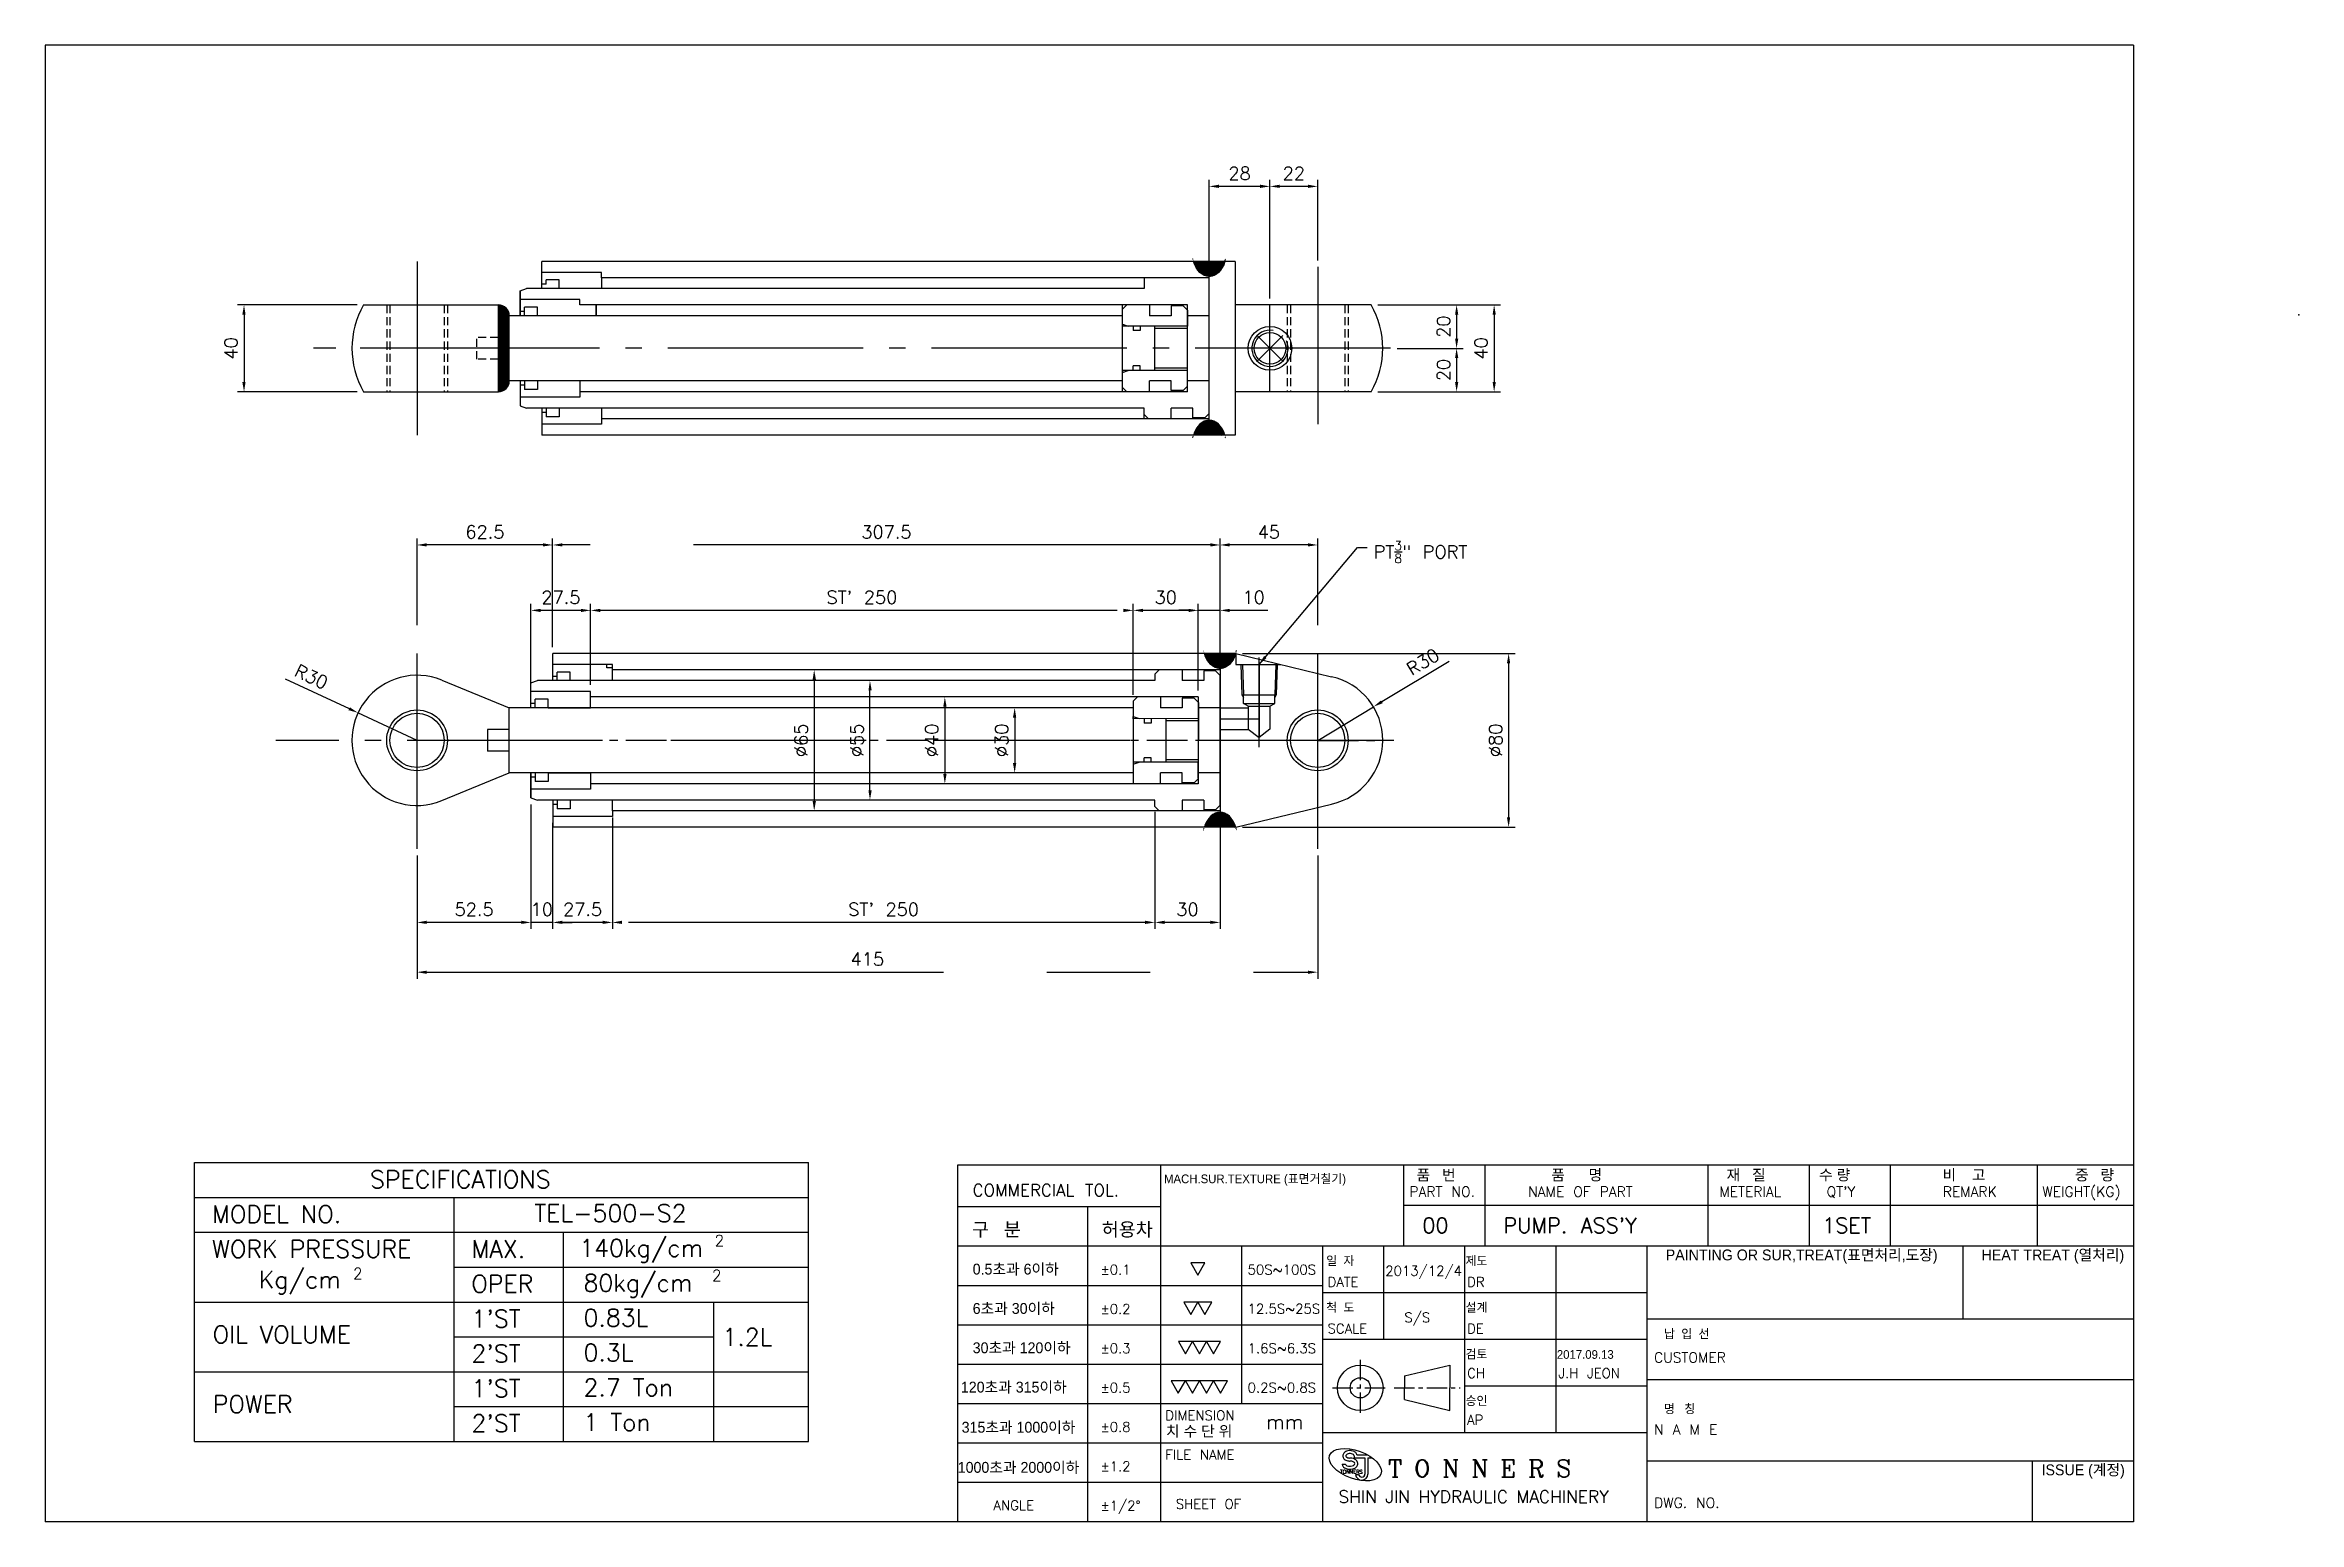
# Model space of a CAD drawing. Extents: x 2001 to 8872, y 8514 to 11880.
# Drawn here: x 5768 to 6806, y 8528 to 9208 of the extents above; entities that cross this region are included whole.
import ezdxf

# ---------------------------------------------------------------- set-up
doc = ezdxf.new("R2010")
doc.units = 0
doc.header["$LTSCALE"] = 15
doc.header["$MEASUREMENT"] = 0
for name, pattern in [('1CENTER', [8.1, 6, -0.8, 0.5, -0.8]), ('CENTER', [2, 1.25, -0.25, 0.25, -0.25]), ('HIDDEN', [0.375, 0.25, -0.125]), ('PHANTOM2', [31.75, 15.875, -3.175, 3.175, -3.175, 3.175, -3.175])]:
    doc.linetypes.add(name, pattern=pattern)
for name, color, linetype in [('1', 1, 'CENTER'), ('3', 3, 'Continuous'), ('4', 4, 'Continuous'), ('DG', 4, 'Continuous')]:
    doc.layers.add(name, color=color, linetype=linetype)
doc.styles.add('HSG', font='romans.shx', dxfattribs={"bigfont": 'whgtxt.shx'})
doc.styles.add('ROMANC', font='romanc', dxfattribs={"height": 2})
doc.styles.add('ROMANS', font='txt.shx', dxfattribs={"bigfont": 'whgtxt.shx'})
doc.styles.get("Standard").update_dxf_attribs({"font": 'txt.shx'})
doc.dimstyles.new('ISO-25', dxfattribs={"dimtxt": 2.5, "dimasz": 2.5, "dimexe": 1.25, "dimexo": 0.625, "dimtad": 1, "dimtoh": 1, "dimdsep": 46, "dimtxsty": 'Standard', "dimcen": 2.5, "dimclrt": 6, "dimadec": 0, "dimazin": 0, "dimtfac": 1, "dimtmove": 0, "dimatfit": 3, "dimfxl": 1, "dimarcsym": 0})

msp = doc.modelspace()

# ---------------------------------------------------------------- texts
at = {"style": 'HSG'}
for s, height, p in [('SPECIFICATIONS', 8.0270695, (5917.52553, 8681.85455)), ('MODEL NO.', 8.02707, (5844.74146, 8665.80041)), ('TEL-500-S2', 8.02707, (5993.24164, 8666.23768)), ('WORK PRESSURE', 8.0270695, (5844.74146, 8649.74627)), ('MAX.', 8.02707, (5964.26178, 8649.74627)), (' 140kg/cm', 8.02707, (6008.41983, 8650.18355)), ('2', 5.13732, (6076.30393, 8655.02842)), ('Kg/cm', 8.02707, (5866.25037, 8635.63624)), ('2', 5.13732, (5909.69418, 8639.87223)), ('OPER', 8.02707, (5964.26178, 8633.69213)), ('80kg/cm', 8.02707, (6015.87805, 8634.12941)), ('2', 5.13732, (6075.07872, 8638.97428)), ("1'ST", 8.02707, (5964.26178, 8617.63799)), ('0.83L', 8.02707, (6015.87805, 8618.07527)), ('OIL VOLUME ', 8.0270695, (5845.0798, 8610.37434)), ("2'ST", 8.02707, (5964.26178, 8601.58385)), ('0.3L', 8.02707, (6015.87805, 8602.02113)), ('1.2L', 8.02707, (6079.89355, 8609.19076)), ("1'ST", 8.02707, (5964.26178, 8585.52971)), ('2.7 Ton', 8.02707, (6015.87805, 8585.96699)), ('POWER', 8.02707, (5845.0798, 8578.26606)), ("2'ST", 8.02707, (5964.26178, 8569.47557)), ('1 Ton', 8.02707, (6015.87805, 8569.91285))]:
    msp.add_text(s, height=height, dxfattribs=at).set_placement(p)
for s, height, p in [('COMMERCIAL TOL.', 5.6049611, (6195.20513, 8678.02521)), ('PART NO.', 4.670801, (6396.49063, 8677.81912)), ('NAME OF PART', 4.6708009, (6451.20087, 8677.81912)), ('METERIAL', 4.670801, (6539.31164, 8677.81912)), ("QT'Y", 4.670801, (6588.71663, 8677.81912)), ('REMARK', 4.670801, (6642.27103, 8677.81912)), ('WEIGHT(KG)', 4.670801, (6688.1015, 8677.81912)), ('00', 7.006201, (6402.45002, 8661.11204)), ("PUMP. ASS'Y", 7.0062013, (6439.81643, 8661.11204)), ('1SET', 7.006201, (6586.70278, 8661.11204)), ('%%P0.1', 4.483969, (6254.13485, 8642.00501)), ('50S~100S', 4.483969, (6321.9318, 8642.00501)), ('DATE', 4.483969, (6358.72713, 8636.34271)), ('2013/12/4', 4.483969, (6385.35185, 8641.46568)), ('DR', 4.483969, (6423.05225, 8636.34271)), ('%%P0.2', 4.483969, (6254.13485, 8623.8823)), ('12.5S~25S', 4.483969, (6321.9318, 8623.97572)), ('S/S', 4.483969, (6394.15256, 8619.98)), ('%%P0.3', 4.483969, (6254.13485, 8605.75959)), ('1.6S~6.3S', 4.483969, (6321.9318, 8605.75959)), ('SCALE', 4.483969, (6358.72713, 8614.85703)), ('DE', 4.483969, (6423.05225, 8614.85703)), ('CUSTOMER', 4.670801, (6509.20427, 8601.41665)), ('%%P0.5', 4.483969, (6254.13485, 8587.63689)), ('0.2S~0.8S', 4.483969, (6321.9318, 8587.63689)), ('CH', 4.483969, (6423.05225, 8594.3055)), ('J.H JEON', 4.483969, (6465.08946, 8594.3055)), ('DIMENSION', 4.483969, (6283.99431, 8574.84166)), ('%%P0.8', 4.483969, (6254.13485, 8569.51418)), ('mm', 6.725953, (6330.36766, 8570.70448)), ('AP', 4.483969, (6423.05225, 8572.81982)), ('N A M E', 4.670801, (6509.20427, 8568.26623)), ('FILE NAME', 4.483969, (6283.99431, 8556.71895)), ('%%P1.2', 4.483969, (6254.13485, 8551.39147)), ('ANGLE', 4.483969, (6204.82775, 8533.45005)), ('%%P1/2%%D', 4.483969, (6254.13485, 8533.26877)), ('SHEET OF', 4.483969, (6288.8053, 8534.01661)), ('DWG. NO.', 4.670801, (6509.20427, 8534.5019))]:
    msp.add_text(s, height=height).set_placement(p)
at = {"linetype": 'Continuous', "style": 'ROMANC'}
msp.add_text('T O N N E R S', height=8.0039234, dxfattribs=at).set_placement((6386.61091, 8548.65829))
at = {"layer": '3'}
for s, height, style, p in [('TONNERS', 1.702158, 'ROMANS', (6364.56151, 8550.25601)), ('SHIN JIN HYDRAULIC MACHINERY', 5.7311719, 'HSG', (6363.78487, 8536.77131))]:
    msp.add_text(s, height=height, dxfattribs=dict(at, style=style)).set_placement(p)
at = {"layer": '3', "color": 7, "attachment_point": 4}
for s, insert, char_height in [('\\f굴림|b0|i0|c129|p2;MACH.SUR.TEXTURE (표면거칠기)', (6283.403, 8685.4761), 4.0014), ('\\f굴림|b0|i0|c129|p2;품   번', (6399.77192, 8687.63076), 5.00175), ('\\f굴림|b0|i0|c129|p2;품      명', (6461.84156, 8687.63076), 5.00175), ('\\f굴림|b0|i0|c129|p2;재   질', (6542.60688, 8687.63076), 5.00175), ('\\f굴림|b0|i0|c129|p2;수 량', (6585.23666, 8687.63076), 5.00175), ('\\f굴림|b0|i0|c129|p2;비    고', (6642.07637, 8687.63076), 5.00175), ('\\f굴림|b0|i0|c129|p2;중   량', (6703.17906, 8687.63076), 5.00175), ('\\f굴림|b0|i0|c129|p2;구   분', (6194.91832, 8662.42452), 6.2521875), ('\\f굴림|b0|i0|c129|p2;허용차', (6254.70457, 8662.42452), 6.2521875), ('\\f굴림|b0|i0|c129|p2;일  자', (6358.13581, 8648.1097), 4.0014), ('\\f굴림|b0|i0|c129|p2;제도', (6422.36789, 8648.1097), 4.0014), ('\\f굴림|b0|i0|c129|p2;PAINTING OR SUR,TREAT(표면처리,도장)', (6514.58207, 8650.26435), 5.00175), ('\\f굴림|b0|i0|c129|p2;HEAT TREAT (열처리)', (6660.11065, 8650.26435), 5.00175), ('\\f굴림|b0|i0|c129|p2;0.5초과 6이하', (6195.24177, 8644.21512), 5.00175), ('\\f굴림|b0|i0|c129|p2;6초과 30이하', (6195.24177, 8626.09241), 5.00175), ('\\f굴림|b0|i0|c129|p2;척  도', (6358.13581, 8626.62401), 4.0014), ('\\f굴림|b0|i0|c129|p2;설계', (6422.36789, 8626.62401), 4.0014), ('\\f굴림|b0|i0|c129|p2;30초과 120이하', (6195.24177, 8607.9697), 5.00175), ('\\f굴림|b0|i0|c129|p2;납  입  선', (6513.78347, 8614.47993), 4.0014), ('\\f굴림|b0|i0|c129|p2;검토', (6422.36789, 8605.13833), 4.0014), ('{\\fGulim|b0|i0|c129|p2;2017.09.13}', (6464.4051, 8605.13833), 4.0014), ('\\f굴림|b0|i0|c129|p2;120초과 315이하', (6189.80389, 8589.84699), 5.00175), ('\\f굴림|b0|i0|c129|p2;승인', (6422.36789, 8583.65264), 4.0014), ('\\f굴림|b0|i0|c129|p2;명   칭', (6513.78347, 8579.89234), 4.0014), ('\\f굴림|b0|i0|c129|p2;315초과 1000이하', (6190.16641, 8571.36207), 5.00175), ('\\f굴림|b0|i0|c129|p2;치 수 단 위', (6284.30748, 8569.551), 5.00175), ('\\f굴림|b0|i0|c129|p2;1000초과 2000이하', (6188.34848, 8552.87715), 5.00175), ('\\f굴림|b0|i0|c129|p2;ISSUE (계정)', (6687.74298, 8551.24337), 5.00175)]:
    msp.add_mtext(s, dxfattribs=dict(at, insert=insert, char_height=char_height))
at = {"layer": '4', "color": 7, "linetype": 'PHANTOM2', "insert": (6380.00998, 8979.93545), "char_height": 6, "attachment_point": 1}
msp.add_mtext('\\A1;PT{\\H0.7x;\\S3/8;}" PORT', dxfattribs=at)

# ---------------------------------------------------------------- blocks, each defined once
blk = doc.blocks.new('sdsddssdsd')
for p, q in [((2102.6, 2273.3), (2104.6, 2275.3)), ((2104.6, 2275.3), (2110.1, 2275.3)), ((2110.1, 2275.3), (2110.1, 2270.8)), ((2120.1, 2275.8), (2130.6, 2275.8)), ((2120.1, 2275.8), (2120.1, 2270.8)), ((2130.6, 2275.8), (2132.6, 2273.8)), ((2102.6, 2273.3), (2102.6, 2243.3)), ((2110.1, 2270.8), (2120.1, 2270.8)), ((2132.6, 2273.8), (2132.6, 2270.8)), ((2132.6, 2270.8), (2417.1, 2270.8)), ((2392.6, 2265.8), (2420.1, 2265.8)), ((2392.6, 2258.3), (2392.6, 2265.8)), ((2410.1, 2270.8), (2417.1, 2270.8)), ((2420.1, 2269.8), (2417.1, 2270.8)), ((2420.1, 2258.3), (2420.1, 2269.8)), ((2420.1, 2258.3), (2420.1, 2269.8)), ((2102.6, 2258.3), (2112.6, 2258.3)), ((2112.6, 2263.3), (2112.6, 2223.3)), ((2112.6, 2263.3), (2392.6, 2263.3)), ((2412.1, 2258.3), (2392.6, 2258.3)), ((2412.1, 2262.3), (2418.1, 2262.3)), ((2412.1, 2258.3), (2412.1, 2262.3)), ((2418.1, 2258.3), (2418.1, 2262.3)), ((2418.1, 2260.3), (2420.1, 2260.3)), ((2102.6, 2243.3), (2102.6, 2213.3)), ((2112.6, 2225.8), (2112.6, 2233.3)), ((2102.6, 2228.3), (2112.6, 2228.3)), ((2112.6, 2223.3), (2392.6, 2223.3)), ((2412.1, 2228.3), (2392.6, 2228.3)), ((2392.6, 2228.3), (2392.6, 2220.8)), ((2392.6, 2223.3), (2392.6, 2220.8)), ((2412.1, 2228.3), (2412.1, 2224.3)), ((2412.1, 2224.3), (2418.1, 2224.3)), ((2418.1, 2228.3), (2418.1, 2224.3)), ((2418.1, 2226.3), (2420.1, 2226.3)), ((2420.1, 2216.8), (2420.1, 2228.3)), ((2420.1, 2228.3), (2420.1, 2216.8)), ((2102.6, 2213.3), (2104.6, 2211.3)), ((2110.1, 2215.8), (2110.1, 2211.3)), ((2110.1, 2215.8), (2120.1, 2215.8)), ((2120.1, 2215.8), (2120.1, 2210.8)), ((2130.6, 2210.8), (2132.6, 2212.8)), ((2132.6, 2215.8), (2410.1, 2215.8)), ((2132.6, 2213.3), (2132.6, 2215.8)), ((2132.6, 2212.8), (2132.6, 2215.8)), ((2392.6, 2220.8), (2420.1, 2220.8)), ((2410.1, 2215.8), (2417.1, 2215.8)), ((2420.1, 2216.8), (2417.1, 2215.8)), ((2104.6, 2211.3), (2110.1, 2211.3)), ((2120.1, 2210.8), (2130.6, 2210.8))]:
    blk.add_line(p, q)
blk = doc.blocks.new('*D425')
at = {"layer": '4', "color": 4, "linetype": 'PHANTOM2', "lineweight": -2, "transparency": 16777216}
for p, q in [((5939.2, 8835.1), (5939.2, 8778.3)), ((6354.2, 8835.1), (6354.2, 8778.3)), ((5943.7, 8781.3), (6349.7, 8781.3))]:
    blk.add_line(p, q, dxfattribs=at)
at = {"layer": '4', "color": 4, "linetype": 'PHANTOM2', "transparency": 16777216}
for points in [[(5943.7, 8782), (5943.7, 8780.5), (5939.2, 8781.3)], [(6349.7, 8782), (6349.7, 8780.5), (6354.2, 8781.3)]]:
    blk.add_solid(points, dxfattribs=at)
at = {"layer": 'Defpoints', "color": 0, "linetype": 'PHANTOM2', "transparency": 16777216}
for p in [(5939.2, 8838.1), (6354.2, 8838.1), (6354.2, 8781.3)]:
    blk.add_point(p, dxfattribs=at)
at = {"layer": '4', "color": 7, "linetype": 'PHANTOM2', "transparency": 16777216, "insert": (6146.7, 8787.3), "char_height": 6, "attachment_point": 5}
blk.add_mtext('415', dxfattribs=at)
blk = doc.blocks.new('*D426')
at = {"layer": '4', "color": 4, "linetype": 'PHANTOM2', "lineweight": -2, "transparency": 16777216}
for p, q in [((5878.5, 8916.4), (5907.9, 8902.7)), ((5939.2, 8888.1), (5912, 8900.8))]:
    blk.add_line(p, q, dxfattribs=at)
at = {"layer": '4', "color": 4, "linetype": 'PHANTOM2', "transparency": 16777216}
blk.add_solid([(5908.3, 8903.3), (5907.6, 8902), (5912, 8900.8)], dxfattribs=at)
at = {"layer": 'Defpoints', "color": 0, "linetype": 'PHANTOM2', "transparency": 16777216}
for p in [(5912, 8900.8), (5939.2, 8888.1)]:
    blk.add_point(p, dxfattribs=at)
at = {"layer": '4', "color": 7, "linetype": 'PHANTOM2', "transparency": 16777216, "insert": (5890.5, 8917.4), "char_height": 6, "attachment_point": 5, "rotation": 335.0033}
blk.add_mtext('R30', dxfattribs=at)
blk = doc.blocks.new('*D427')
at = {"layer": '4', "color": 4, "linetype": 'PHANTOM2', "lineweight": -2, "transparency": 16777216}
for p, q in [((6414.8, 8924.5), (6383.8, 8905.9)), ((6354.2, 8888.1), (6379.9, 8903.6))]:
    blk.add_line(p, q, dxfattribs=at)
at = {"layer": '4', "color": 4, "linetype": 'PHANTOM2', "transparency": 16777216}
blk.add_solid([(6383.4, 8906.5), (6384.2, 8905.2), (6379.9, 8903.6)], dxfattribs=at)
at = {"layer": 'Defpoints', "color": 0, "linetype": 'PHANTOM2', "transparency": 16777216}
for p in [(6379.9, 8903.6), (6354.2, 8888.1)]:
    blk.add_point(p, dxfattribs=at)
at = {"layer": '4', "color": 7, "linetype": 'PHANTOM2', "transparency": 16777216, "insert": (6402.7, 8924.3), "char_height": 6, "attachment_point": 5, "rotation": 31.0612}
blk.add_mtext('R30', dxfattribs=at)
blk = doc.blocks.new('*D428')
at = {"layer": '4', "color": 4, "linetype": 'PHANTOM2', "lineweight": -2, "transparency": 16777216}
for p, q in [((6381.9, 9088.7), (6438.5, 9088.7)), ((6435.5, 9084.2), (6435.5, 9053.2)), ((6381.9, 9048.7), (6438.5, 9048.7))]:
    blk.add_line(p, q, dxfattribs=at)
at = {"layer": '4', "color": 4, "linetype": 'PHANTOM2', "transparency": 16777216}
for points in [[(6434.8, 9084.2), (6436.3, 9084.2), (6435.5, 9088.7)], [(6434.8, 9053.2), (6436.3, 9053.2), (6435.5, 9048.7)]]:
    blk.add_solid(points, dxfattribs=at)
at = {"layer": 'Defpoints', "color": 0, "linetype": 'PHANTOM2', "transparency": 16777216}
for p in [(6378.9, 9088.7), (6378.9, 9048.7), (6435.5, 9048.7)]:
    blk.add_point(p, dxfattribs=at)
at = {"layer": '4', "color": 7, "linetype": 'PHANTOM2', "transparency": 16777216, "insert": (6429.5, 9068.7), "char_height": 6, "attachment_point": 5, "rotation": 90}
blk.add_mtext('40', dxfattribs=at)
blk = doc.blocks.new('*D429')
at = {"layer": '4', "color": 4, "linetype": 'PHANTOM2', "lineweight": -2, "transparency": 16777216}
for p, q in [((5911.6, 9088.7), (5856.5, 9088.7)), ((5859.5, 9084.2), (5859.5, 9053.2)), ((5911.6, 9048.7), (5856.5, 9048.7))]:
    blk.add_line(p, q, dxfattribs=at)
at = {"layer": '4', "color": 4, "linetype": 'PHANTOM2', "transparency": 16777216}
for points in [[(5858.7, 9084.2), (5860.2, 9084.2), (5859.5, 9088.7)], [(5858.7, 9053.2), (5860.2, 9053.2), (5859.5, 9048.7)]]:
    blk.add_solid(points, dxfattribs=at)
at = {"layer": 'Defpoints', "color": 0, "linetype": 'PHANTOM2', "transparency": 16777216}
for p in [(5914.6, 9088.7), (5859.5, 9048.7), (5914.6, 9048.7)]:
    blk.add_point(p, dxfattribs=at)
at = {"layer": '4', "color": 7, "linetype": 'PHANTOM2', "transparency": 16777216, "insert": (5853.5, 9068.7), "char_height": 6, "attachment_point": 5, "rotation": 90}
blk.add_mtext('40', dxfattribs=at)
blk = doc.blocks.new('*D430')
at = {"layer": '4', "color": 4, "linetype": 'PHANTOM2', "lineweight": -2, "transparency": 16777216}
for p, q in [((6309.2, 8924.2), (6309.2, 8981.1)), ((6349.7, 8978.1), (6313.7, 8978.1)), ((6354.2, 8941.1), (6354.2, 8981.1))]:
    blk.add_line(p, q, dxfattribs=at)
at = {"layer": '4', "color": 4, "linetype": 'PHANTOM2', "transparency": 16777216}
for points in [[(6313.7, 8978.9), (6313.7, 8977.4), (6309.2, 8978.1)], [(6349.7, 8978.9), (6349.7, 8977.4), (6354.2, 8978.1)]]:
    blk.add_solid(points, dxfattribs=at)
at = {"layer": 'Defpoints', "color": 0, "linetype": 'PHANTOM2', "transparency": 16777216}
for p in [(6309.2, 8978.1), (6354.2, 8938.1), (6309.2, 8921.2)]:
    blk.add_point(p, dxfattribs=at)
at = {"layer": '4', "color": 7, "linetype": 'PHANTOM2', "transparency": 16777216, "insert": (6331.7, 8984.1), "char_height": 6, "attachment_point": 5}
blk.add_mtext('45', dxfattribs=at)
blk = doc.blocks.new('*D431')
at = {"layer": '4', "color": 4, "linetype": 'PHANTOM2', "lineweight": -2, "transparency": 16777216}
for p, q in [((6001.7, 8931.1), (6001.7, 8981.1)), ((6304.7, 8978.1), (6006.2, 8978.1)), ((6309.2, 8931.1), (6309.2, 8981.1))]:
    blk.add_line(p, q, dxfattribs=at)
at = {"layer": '4', "color": 4, "linetype": 'PHANTOM2', "transparency": 16777216}
for points in [[(6006.2, 8978.9), (6006.2, 8977.4), (6001.7, 8978.1)], [(6304.7, 8978.9), (6304.7, 8977.4), (6309.2, 8978.1)]]:
    blk.add_solid(points, dxfattribs=at)
at = {"layer": 'Defpoints', "color": 0, "linetype": 'PHANTOM2', "transparency": 16777216}
for p in [(6001.7, 8978.1), (6001.7, 8928.1), (6309.2, 8928.1)]:
    blk.add_point(p, dxfattribs=at)
at = {"layer": '4', "color": 7, "linetype": 'PHANTOM2', "transparency": 16777216, "insert": (6155.5, 8984.1), "char_height": 6, "attachment_point": 5}
blk.add_mtext('307.5', dxfattribs=at)
blk = doc.blocks.new('*D432')
at = {"layer": '4', "color": 4, "linetype": 'PHANTOM2', "lineweight": -2, "transparency": 16777216}
for p, q in [((6279.2, 8855.1), (6279.2, 8801.2)), ((6309.2, 8852.6), (6309.2, 8801.2)), ((6304.7, 8804.2), (6283.7, 8804.2))]:
    blk.add_line(p, q, dxfattribs=at)
at = {"layer": '4', "color": 4, "linetype": 'PHANTOM2', "transparency": 16777216}
for points in [[(6283.7, 8805), (6283.7, 8803.5), (6279.2, 8804.2)], [(6304.7, 8805), (6304.7, 8803.5), (6309.2, 8804.2)]]:
    blk.add_solid(points, dxfattribs=at)
at = {"layer": 'Defpoints', "color": 0, "linetype": 'PHANTOM2', "transparency": 16777216}
for p in [(6279.2, 8858.1), (6309.2, 8855.6), (6279.2, 8804.2)]:
    blk.add_point(p, dxfattribs=at)
at = {"layer": '4', "color": 7, "linetype": 'PHANTOM2', "transparency": 16777216, "insert": (6294.2, 8810.2), "char_height": 6, "attachment_point": 5}
blk.add_mtext('30', dxfattribs=at)
blk = doc.blocks.new('*D433')
at = {"layer": '4', "color": 4, "linetype": 'PHANTOM2', "lineweight": -2, "transparency": 16777216}
for p, q in [((6029.2, 8852.6), (6029.2, 8801.2)), ((6279.2, 8855.1), (6279.2, 8801.2)), ((6274.7, 8804.2), (6033.7, 8804.2))]:
    blk.add_line(p, q, dxfattribs=at)
at = {"layer": '4', "color": 4, "linetype": 'PHANTOM2', "transparency": 16777216}
for points in [[(6033.7, 8805), (6033.7, 8803.5), (6029.2, 8804.2)], [(6274.7, 8805), (6274.7, 8803.5), (6279.2, 8804.2)]]:
    blk.add_solid(points, dxfattribs=at)
at = {"layer": 'Defpoints', "color": 0, "linetype": 'PHANTOM2', "transparency": 16777216}
for p in [(6029.2, 8855.6), (6279.2, 8858.1), (6029.2, 8804.2)]:
    blk.add_point(p, dxfattribs=at)
at = {"layer": '4', "color": 7, "linetype": 'PHANTOM2', "transparency": 16777216, "insert": (6154.2, 8810.2), "char_height": 6, "attachment_point": 5}
blk.add_mtext("ST' 250", dxfattribs=at)
blk = doc.blocks.new('*D434')
at = {"layer": '4', "color": 4, "linetype": 'PHANTOM2', "lineweight": -2, "transparency": 16777216}
for p, q in [((6001.7, 8850.1), (6001.7, 8801.2)), ((6029.2, 8850.1), (6029.2, 8801.2)), ((6024.7, 8804.2), (6006.2, 8804.2))]:
    blk.add_line(p, q, dxfattribs=at)
at = {"layer": '4', "color": 4, "linetype": 'PHANTOM2', "transparency": 16777216}
for points in [[(6006.2, 8805), (6006.2, 8803.5), (6001.7, 8804.2)], [(6024.7, 8805), (6024.7, 8803.5), (6029.2, 8804.2)]]:
    blk.add_solid(points, dxfattribs=at)
at = {"layer": 'Defpoints', "color": 0, "linetype": 'PHANTOM2', "transparency": 16777216}
for p in [(6001.7, 8853.1), (6029.2, 8853.1), (6001.7, 8804.2)]:
    blk.add_point(p, dxfattribs=at)
at = {"layer": '4', "color": 7, "linetype": 'PHANTOM2', "transparency": 16777216, "insert": (6015.5, 8810.2), "char_height": 6, "attachment_point": 5}
blk.add_mtext('27.5', dxfattribs=at)
blk = doc.blocks.new('*D435')
at = {"layer": '4', "color": 4, "linetype": 'PHANTOM2', "lineweight": -2, "transparency": 16777216}
for p, q in [((5991.7, 8858.6), (5991.7, 8801.2)), ((6001.7, 8845.1), (6001.7, 8801.2)), ((5987.2, 8804.2), (5982.7, 8804.2)), ((6001.7, 8804.2), (5991.7, 8804.2)), ((6006.2, 8804.2), (6010.7, 8804.2))]:
    blk.add_line(p, q, dxfattribs=at)
at = {"layer": '4', "color": 4, "linetype": 'PHANTOM2', "transparency": 16777216}
for points in [[(5987.2, 8805), (5987.2, 8803.5), (5991.7, 8804.2)], [(6006.2, 8805), (6006.2, 8803.5), (6001.7, 8804.2)]]:
    blk.add_solid(points, dxfattribs=at)
at = {"layer": 'Defpoints', "color": 0, "linetype": 'PHANTOM2', "transparency": 16777216}
for p in [(5991.7, 8861.6), (6001.7, 8848.1), (5991.7, 8804.2)]:
    blk.add_point(p, dxfattribs=at)
at = {"layer": '4', "color": 7, "linetype": 'PHANTOM2', "transparency": 16777216, "insert": (5996.7, 8810.2), "char_height": 6, "attachment_point": 5}
blk.add_mtext('10', dxfattribs=at)
blk = doc.blocks.new('*D436')
at = {"layer": '4', "color": 4, "linetype": 'PHANTOM2', "lineweight": -2, "transparency": 16777216}
for p, q in [((5991.7, 8913.6), (5991.7, 8951)), ((5996.2, 8948), (6014.7, 8948)), ((6019.2, 8913.6), (6019.2, 8951))]:
    blk.add_line(p, q, dxfattribs=at)
at = {"layer": '4', "color": 4, "linetype": 'PHANTOM2', "transparency": 16777216}
for points in [[(5996.2, 8948.7), (5996.2, 8947.2), (5991.7, 8948)], [(6014.7, 8948.7), (6014.7, 8947.2), (6019.2, 8948)]]:
    blk.add_solid(points, dxfattribs=at)
at = {"layer": 'Defpoints', "color": 0, "linetype": 'PHANTOM2', "transparency": 16777216}
for p in [(6019.2, 8948), (5991.7, 8910.6), (6019.2, 8910.6)]:
    blk.add_point(p, dxfattribs=at)
at = {"layer": '4', "color": 7, "linetype": 'PHANTOM2', "transparency": 16777216, "insert": (6005.5, 8954), "char_height": 6, "attachment_point": 5}
blk.add_mtext('27.5', dxfattribs=at)
blk = doc.blocks.new('*D437')
at = {"layer": '4', "color": 4, "linetype": 'PHANTOM2', "lineweight": -2, "transparency": 16777216}
for p, q in [((6019.2, 8913.6), (6019.2, 8951)), ((6023.7, 8948), (6264.7, 8948)), ((6269.2, 8909.1), (6269.2, 8951))]:
    blk.add_line(p, q, dxfattribs=at)
at = {"layer": '4', "color": 4, "linetype": 'PHANTOM2', "transparency": 16777216}
for points in [[(6023.7, 8948.7), (6023.7, 8947.2), (6019.2, 8948)], [(6264.7, 8948.7), (6264.7, 8947.2), (6269.2, 8948)]]:
    blk.add_solid(points, dxfattribs=at)
at = {"layer": 'Defpoints', "color": 0, "linetype": 'PHANTOM2', "transparency": 16777216}
for p in [(6269.2, 8948), (6019.2, 8910.6), (6269.2, 8906.1)]:
    blk.add_point(p, dxfattribs=at)
at = {"layer": '4', "color": 7, "linetype": 'PHANTOM2', "transparency": 16777216, "insert": (6144.2, 8954), "char_height": 6, "attachment_point": 5}
blk.add_mtext("ST' 250", dxfattribs=at)
blk = doc.blocks.new('*D438')
at = {"layer": '4', "color": 4, "linetype": 'PHANTOM2', "lineweight": -2, "transparency": 16777216}
for p, q in [((6269.2, 8909.1), (6269.2, 8951)), ((6273.7, 8948), (6294.7, 8948)), ((6299.2, 8911.1), (6299.2, 8951))]:
    blk.add_line(p, q, dxfattribs=at)
at = {"layer": '4', "color": 4, "linetype": 'PHANTOM2', "transparency": 16777216}
for points in [[(6273.7, 8948.7), (6273.7, 8947.2), (6269.2, 8948)], [(6294.7, 8948.7), (6294.7, 8947.2), (6299.2, 8948)]]:
    blk.add_solid(points, dxfattribs=at)
at = {"layer": 'Defpoints', "color": 0, "linetype": 'PHANTOM2', "transparency": 16777216}
for p in [(6299.2, 8948), (6269.2, 8906.1), (6299.2, 8908.1)]:
    blk.add_point(p, dxfattribs=at)
at = {"layer": '4', "color": 7, "linetype": 'PHANTOM2', "transparency": 16777216, "insert": (6284.2, 8954), "char_height": 6, "attachment_point": 5}
blk.add_mtext('30', dxfattribs=at)
blk = doc.blocks.new('*D439')
at = {"layer": '4', "color": 4, "linetype": 'PHANTOM2', "lineweight": -2, "transparency": 16777216}
for p, q in [((6294.7, 8948), (6290.2, 8948)), ((6299.2, 8911.1), (6299.2, 8951)), ((6299.2, 8948), (6309.2, 8948)), ((6309.2, 8923.6), (6309.2, 8951)), ((6313.7, 8948), (6331.2, 8948))]:
    blk.add_line(p, q, dxfattribs=at)
at = {"layer": '4', "color": 4, "linetype": 'PHANTOM2', "transparency": 16777216}
for points in [[(6294.7, 8948.7), (6294.7, 8947.2), (6299.2, 8948)], [(6313.7, 8948.7), (6313.7, 8947.2), (6309.2, 8948)]]:
    blk.add_solid(points, dxfattribs=at)
at = {"layer": 'Defpoints', "color": 0, "linetype": 'PHANTOM2', "transparency": 16777216}
for p in [(6309.2, 8948), (6309.2, 8920.6), (6299.2, 8908.1)]:
    blk.add_point(p, dxfattribs=at)
at = {"layer": '4', "color": 7, "linetype": 'PHANTOM2', "transparency": 16777216, "insert": (6324.7, 8954), "char_height": 6, "attachment_point": 5}
blk.add_mtext('10', dxfattribs=at)
blk = doc.blocks.new('*D440')
at = {"layer": '4', "color": 4, "linetype": 'PHANTOM2', "lineweight": -2, "transparency": 16777216}
for p, q in [((5991.7, 8858.6), (5991.7, 8801.2)), ((5939.2, 8835.1), (5939.2, 8801.2)), ((5987.2, 8804.2), (5943.7, 8804.2))]:
    blk.add_line(p, q, dxfattribs=at)
at = {"layer": '4', "color": 4, "linetype": 'PHANTOM2', "transparency": 16777216}
for points in [[(5943.7, 8805), (5943.7, 8803.5), (5939.2, 8804.2)], [(5987.2, 8805), (5987.2, 8803.5), (5991.7, 8804.2)]]:
    blk.add_solid(points, dxfattribs=at)
at = {"layer": 'Defpoints', "color": 0, "linetype": 'PHANTOM2', "transparency": 16777216}
for p in [(5991.7, 8861.6), (5939.2, 8838.1), (5939.2, 8804.2)]:
    blk.add_point(p, dxfattribs=at)
at = {"layer": '4', "color": 7, "linetype": 'PHANTOM2', "transparency": 16777216, "insert": (5965.5, 8810.2), "char_height": 6, "attachment_point": 5}
blk.add_mtext('52.5', dxfattribs=at)
blk = doc.blocks.new('*D441')
at = {"layer": '4', "color": 4, "linetype": 'PHANTOM2', "lineweight": -2, "transparency": 16777216}
for p, q in [((5939.2, 8941.1), (5939.2, 8981.1)), ((5997.2, 8978.1), (5943.7, 8978.1)), ((6001.7, 8931.1), (6001.7, 8981.1))]:
    blk.add_line(p, q, dxfattribs=at)
at = {"layer": '4', "color": 4, "linetype": 'PHANTOM2', "transparency": 16777216}
for points in [[(5943.7, 8978.9), (5943.7, 8977.4), (5939.2, 8978.1)], [(5997.2, 8978.9), (5997.2, 8977.4), (6001.7, 8978.1)]]:
    blk.add_solid(points, dxfattribs=at)
at = {"layer": 'Defpoints', "color": 0, "linetype": 'PHANTOM2', "transparency": 16777216}
for p in [(5939.2, 8978.1), (5939.2, 8938.1), (6001.7, 8928.1)]:
    blk.add_point(p, dxfattribs=at)
at = {"layer": '4', "color": 7, "linetype": 'PHANTOM2', "transparency": 16777216, "insert": (5970.5, 8984.1), "char_height": 6, "attachment_point": 5}
blk.add_mtext('62.5', dxfattribs=at)
blk = doc.blocks.new('*D442')
at = {"layer": '4', "color": 4, "linetype": 'PHANTOM2', "lineweight": -2, "transparency": 16777216}
for p, q in [((6332.2, 9091.7), (6332.2, 9146.3)), ((6349.7, 9143.3), (6336.7, 9143.3)), ((6354.2, 9109.2), (6354.2, 9146.3))]:
    blk.add_line(p, q, dxfattribs=at)
at = {"layer": '4', "color": 4, "linetype": 'PHANTOM2', "transparency": 16777216}
for points in [[(6336.7, 9144.1), (6336.7, 9142.6), (6332.2, 9143.3)], [(6349.7, 9144.1), (6349.7, 9142.6), (6354.2, 9143.3)]]:
    blk.add_solid(points, dxfattribs=at)
at = {"layer": 'Defpoints', "color": 0, "linetype": 'PHANTOM2', "transparency": 16777216}
for p in [(6332.2, 9143.3), (6354.2, 9106.2), (6332.2, 9088.7)]:
    blk.add_point(p, dxfattribs=at)
at = {"layer": '4', "color": 7, "linetype": 'PHANTOM2', "transparency": 16777216, "insert": (6343.2, 9149.3), "char_height": 6, "attachment_point": 5}
blk.add_mtext('22', dxfattribs=at)
blk = doc.blocks.new('*D443')
at = {"layer": '4', "color": 4, "linetype": 'PHANTOM2', "lineweight": -2, "transparency": 16777216}
for p, q in [((6304.2, 9104.2), (6304.2, 9146.3)), ((6327.7, 9143.3), (6308.7, 9143.3)), ((6332.2, 9091.7), (6332.2, 9146.3))]:
    blk.add_line(p, q, dxfattribs=at)
at = {"layer": '4', "color": 4, "linetype": 'PHANTOM2', "transparency": 16777216}
for points in [[(6308.7, 9144.1), (6308.7, 9142.6), (6304.2, 9143.3)], [(6327.7, 9144.1), (6327.7, 9142.6), (6332.2, 9143.3)]]:
    blk.add_solid(points, dxfattribs=at)
at = {"layer": 'Defpoints', "color": 0, "linetype": 'PHANTOM2', "transparency": 16777216}
for p in [(6304.2, 9143.3), (6304.2, 9101.2), (6332.2, 9088.7)]:
    blk.add_point(p, dxfattribs=at)
at = {"layer": '4', "color": 7, "linetype": 'PHANTOM2', "transparency": 16777216, "insert": (6318.2, 9149.3), "char_height": 6, "attachment_point": 5}
blk.add_mtext('28', dxfattribs=at)
blk = doc.blocks.new('*D444')
at = {"layer": '4', "color": 4, "linetype": 'PHANTOM2', "lineweight": -2, "transparency": 16777216}
for p, q in [((6266.2, 8903.1), (6211.6, 8903.1)), ((6214.6, 8898.6), (6214.6, 8877.6)), ((6266.2, 8873.1), (6211.6, 8873.1))]:
    blk.add_line(p, q, dxfattribs=at)
at = {"layer": '4', "color": 4, "linetype": 'PHANTOM2', "transparency": 16777216}
for points in [[(6213.8, 8898.6), (6215.3, 8898.6), (6214.6, 8903.1)], [(6213.8, 8877.6), (6215.3, 8877.6), (6214.6, 8873.1)]]:
    blk.add_solid(points, dxfattribs=at)
at = {"layer": 'Defpoints', "color": 0, "linetype": 'PHANTOM2', "transparency": 16777216}
for p in [(6269.2, 8903.1), (6214.6, 8873.1), (6269.2, 8873.1)]:
    blk.add_point(p, dxfattribs=at)
at = {"layer": '4', "color": 7, "linetype": 'PHANTOM2', "transparency": 16777216, "insert": (6208.6, 8888.1), "char_height": 6, "attachment_point": 5, "rotation": 90}
blk.add_mtext('%%C30', dxfattribs=at)
blk = doc.blocks.new('*D445')
at = {"layer": '4', "color": 4, "linetype": 'PHANTOM2', "lineweight": -2, "transparency": 16777216}
for p, q in [((6268.2, 8908.1), (6179.4, 8908.1)), ((6182.4, 8903.6), (6182.4, 8872.6)), ((6266.2, 8868.1), (6179.4, 8868.1))]:
    blk.add_line(p, q, dxfattribs=at)
at = {"layer": '4', "color": 4, "linetype": 'PHANTOM2', "transparency": 16777216}
for points in [[(6181.7, 8903.6), (6183.2, 8903.6), (6182.4, 8908.1)], [(6181.7, 8872.6), (6183.2, 8872.6), (6182.4, 8868.1)]]:
    blk.add_solid(points, dxfattribs=at)
at = {"layer": 'Defpoints', "color": 0, "linetype": 'PHANTOM2', "transparency": 16777216}
for p in [(6271.2, 8908.1), (6182.4, 8868.1), (6269.2, 8868.1)]:
    blk.add_point(p, dxfattribs=at)
at = {"layer": '4', "color": 7, "linetype": 'PHANTOM2', "transparency": 16777216, "insert": (6176.4, 8888.1), "char_height": 6, "attachment_point": 5, "rotation": 90}
blk.add_mtext('%%C40', dxfattribs=at)
blk = doc.blocks.new('*D446')
at = {"layer": '4', "color": 4, "linetype": 'PHANTOM2', "lineweight": -2, "transparency": 16777216}
for p, q in [((6276.2, 8915.6), (6144.9, 8915.6)), ((6147.9, 8865.1), (6147.9, 8911.1)), ((6276.2, 8860.6), (6144.9, 8860.6))]:
    blk.add_line(p, q, dxfattribs=at)
at = {"layer": '4', "color": 4, "linetype": 'PHANTOM2', "transparency": 16777216}
for points in [[(6147.2, 8911.1), (6148.7, 8911.1), (6147.9, 8915.6)], [(6147.2, 8865.1), (6148.7, 8865.1), (6147.9, 8860.6)]]:
    blk.add_solid(points, dxfattribs=at)
at = {"layer": 'Defpoints', "color": 0, "linetype": 'PHANTOM2', "transparency": 16777216}
for p in [(6147.9, 8915.6), (6279.2, 8915.6), (6279.2, 8860.6)]:
    blk.add_point(p, dxfattribs=at)
at = {"layer": '4', "color": 7, "linetype": 'PHANTOM2', "transparency": 16777216, "insert": (6141.9, 8888.1), "char_height": 6, "attachment_point": 5, "rotation": 90}
blk.add_mtext('%%C55', dxfattribs=at)
blk = doc.blocks.new('*D447')
at = {"layer": '4', "color": 4, "linetype": 'PHANTOM2', "lineweight": -2, "transparency": 16777216}
for p, q in [((6288.7, 8920.6), (6119.2, 8920.6)), ((6122.2, 8916.1), (6122.2, 8860.1)), ((6288.7, 8855.6), (6119.2, 8855.6))]:
    blk.add_line(p, q, dxfattribs=at)
at = {"layer": '4', "color": 4, "linetype": 'PHANTOM2', "transparency": 16777216}
for points in [[(6121.5, 8916.1), (6123, 8916.1), (6122.2, 8920.6)], [(6121.5, 8860.1), (6123, 8860.1), (6122.2, 8855.6)]]:
    blk.add_solid(points, dxfattribs=at)
at = {"layer": 'Defpoints', "color": 0, "linetype": 'PHANTOM2', "transparency": 16777216}
for p in [(6291.7, 8920.6), (6122.2, 8855.6), (6291.7, 8855.6)]:
    blk.add_point(p, dxfattribs=at)
at = {"layer": '4', "color": 7, "linetype": 'PHANTOM2', "transparency": 16777216, "insert": (6116.2, 8888.1), "char_height": 6, "attachment_point": 5, "rotation": 90}
blk.add_mtext('%%C65', dxfattribs=at)
blk = doc.blocks.new('*D448')
at = {"layer": '4', "color": 4, "linetype": 'PHANTOM2', "lineweight": -2, "transparency": 16777216}
for p, q in [((6319.5, 8928.1), (6445.2, 8928.1)), ((6442.2, 8923.6), (6442.2, 8852.6)), ((6319.5, 8848.1), (6445.2, 8848.1))]:
    blk.add_line(p, q, dxfattribs=at)
at = {"layer": '4', "color": 4, "linetype": 'PHANTOM2', "transparency": 16777216}
for points in [[(6441.4, 8923.6), (6442.9, 8923.6), (6442.2, 8928.1)], [(6441.4, 8852.6), (6442.9, 8852.6), (6442.2, 8848.1)]]:
    blk.add_solid(points, dxfattribs=at)
at = {"layer": 'Defpoints', "color": 0, "linetype": 'PHANTOM2', "transparency": 16777216}
for p in [(6316.5, 8928.1), (6316.5, 8848.1), (6442.2, 8848.1)]:
    blk.add_point(p, dxfattribs=at)
at = {"layer": '4', "color": 7, "linetype": 'PHANTOM2', "transparency": 16777216, "insert": (6436.2, 8888.1), "char_height": 6, "attachment_point": 5, "rotation": 90}
blk.add_mtext('%%C80', dxfattribs=at)
blk = doc.blocks.new('*D449')
at = {"layer": '4', "color": 4, "linetype": 'PHANTOM2', "lineweight": -2, "transparency": 16777216}
for p, q in [((6381.9, 9088.7), (6421.2, 9088.7)), ((6418.2, 9084.2), (6418.2, 9073.2)), ((6390.8, 9068.7), (6421.2, 9068.7))]:
    blk.add_line(p, q, dxfattribs=at)
at = {"layer": '4', "color": 4, "linetype": 'PHANTOM2', "transparency": 16777216}
for points in [[(6417.5, 9084.2), (6419, 9084.2), (6418.2, 9088.7)], [(6417.5, 9073.2), (6419, 9073.2), (6418.2, 9068.7)]]:
    blk.add_solid(points, dxfattribs=at)
at = {"layer": 'Defpoints', "color": 0, "linetype": 'PHANTOM2', "transparency": 16777216}
for p in [(6378.9, 9088.7), (6387.8, 9068.7), (6418.2, 9068.7)]:
    blk.add_point(p, dxfattribs=at)
at = {"layer": '4', "color": 7, "linetype": 'PHANTOM2', "transparency": 16777216, "insert": (6412.2, 9078.7), "char_height": 6, "attachment_point": 5, "rotation": 90}
blk.add_mtext('20', dxfattribs=at)
blk = doc.blocks.new('*D450')
at = {"layer": '4', "color": 4, "linetype": 'PHANTOM2', "lineweight": -2, "transparency": 16777216}
for p, q in [((6390.8, 9068.7), (6421.2, 9068.7)), ((6418.2, 9064.2), (6418.2, 9053.2)), ((6381.9, 9048.7), (6421.2, 9048.7))]:
    blk.add_line(p, q, dxfattribs=at)
at = {"layer": '4', "color": 4, "linetype": 'PHANTOM2', "transparency": 16777216}
for points in [[(6417.5, 9064.2), (6419, 9064.2), (6418.2, 9068.7)], [(6417.5, 9053.2), (6419, 9053.2), (6418.2, 9048.7)]]:
    blk.add_solid(points, dxfattribs=at)
at = {"layer": 'Defpoints', "color": 0, "linetype": 'PHANTOM2', "transparency": 16777216}
for p in [(6387.8, 9068.7), (6378.9, 9048.7), (6418.2, 9048.7)]:
    blk.add_point(p, dxfattribs=at)
at = {"layer": '4', "color": 7, "linetype": 'PHANTOM2', "transparency": 16777216, "insert": (6412.2, 9058.7), "char_height": 6, "attachment_point": 5, "rotation": 90}
blk.add_mtext('20', dxfattribs=at)

# ---------------------------------------------------------------- dimensions: what is measured, and where the dimension line sits
at = {"layer": '4', "color": 6, "linetype": 'PHANTOM2'}
for base, p1, p2, picture, middle in [((6304.21691, 9143.31924), (6332.21691, 9088.71574), (6304.21691, 9101.21574), '*D443', (6318.21691, 9149.31924)), ((6332.21691, 9143.31924), (6354.21691, 9106.21574), (6332.21691, 9088.71574), '*D442', (6343.21691, 9149.31924)), ((5939.21691, 8978.13377), (6001.71691, 8928.08337), (5939.21691, 8938.08337), '*D441', (5970.46691, 8984.13377)), ((6001.71691, 8978.13377), (6309.21691, 8928.08337), (6001.71691, 8928.08337), '*D431', (6155.46691, 8984.13377)), ((6309.21691, 8978.13377), (6354.21691, 8938.08337), (6309.21691, 8921.20487), '*D430', (6331.71691, 8984.13377)), ((6019.21691, 8947.98682), (5991.71691, 8910.58337), (6019.21691, 8910.58337), '*D436', (6005.46691, 8953.98682)), ((6299.21691, 8947.98682), (6269.21691, 8906.08337), (6299.21691, 8908.08337), '*D438', (6284.21691, 8953.98682)), ((6309.21691, 8947.98682), (6299.21691, 8908.08337), (6309.21691, 8920.58337), '*D439', (6324.71691, 8953.98682)), ((5939.21691, 8804.22106), (5991.71691, 8861.58337), (5939.21691, 8838.08337), '*D440', (5965.46691, 8810.22106)), ((6001.71691, 8804.22106), (6029.21691, 8853.08337), (6001.71691, 8853.08337), '*D434', (6015.46691, 8810.22106)), ((6279.21691, 8804.22106), (6309.21691, 8855.58337), (6279.21691, 8858.08337), '*D432', (6294.21691, 8810.22106)), ((6354.21691, 8781.25276), (5939.21691, 8838.08337), (6354.21691, 8838.08337), '*D425', (6146.71691, 8787.25276))]:
    dim = msp.add_linear_dim(base=base, p1=p1, p2=p2, dimstyle='ISO-25', override={"dimscale": 1.5, "dimtxt": 4, "dimasz": 3, "dimexe": 2, "dimexo": 2, "dimgap": 2, "dimtoh": 0, "dimcen": 0, "dimclrd": 4, "dimclre": 4, "dimclrt": 7, "dimfxl": 0.5}, dxfattribs=at)
    dim.commit()
    dim.dimension.update_dxf_attribs({"geometry": picture, "text_midpoint": middle})
for base, p1, p2, picture, middle in [((5859.46474, 9048.71574), (5914.5759, 9088.71574), (5914.5759, 9048.71574), '*D429', (5853.46474, 9068.71574)), ((6435.53642, 9048.71574), (6378.85793, 9088.71574), (6378.85793, 9048.71574), '*D428', (6429.53642, 9068.71574)), ((6418.23772, 9068.71574), (6378.85793, 9088.71574), (6387.77982, 9068.71574), '*D449', (6412.23772, 9078.71574)), ((6418.23772, 9048.71574), (6387.77982, 9068.71574), (6378.85793, 9048.71574), '*D450', (6412.23772, 9058.71574))]:
    dim = msp.add_linear_dim(base=base, p1=p1, p2=p2, angle=90, dimstyle='ISO-25', override={"dimscale": 1.5, "dimtxt": 4, "dimasz": 3, "dimexe": 2, "dimexo": 2, "dimgap": 2, "dimtoh": 0, "dimcen": 0, "dimclrd": 4, "dimclre": 4, "dimclrt": 7, "dimfxl": 0.5}, dxfattribs=at)
    dim.commit()
    dim.dimension.update_dxf_attribs({"geometry": picture, "text_midpoint": middle})
for base, p1, p2, picture, middle in [((6269.21691, 8947.98682), (6019.21691, 8910.58337), (6269.21691, 8906.08337), '*D437', (6144.21691, 8953.98682)), ((6029.21691, 8804.22106), (6279.21691, 8858.08337), (6029.21691, 8855.58337), '*D433', (6154.21691, 8810.22106))]:
    dim = msp.add_linear_dim(base=base, p1=p1, p2=p2, text="ST' <>", dimstyle='ISO-25', override={"dimscale": 1.5, "dimtxt": 4, "dimasz": 3, "dimexe": 2, "dimexo": 2, "dimgap": 2, "dimtoh": 0, "dimcen": 0, "dimclrd": 4, "dimclre": 4, "dimclrt": 7, "dimfxl": 0.5}, dxfattribs=at)
    dim.commit()
    dim.dimension.update_dxf_attribs({"geometry": picture, "text_midpoint": middle})
for center, mpoint, picture, middle in [((6354.21691, 8888.08337), (6379.91542, 8903.56196), '*D427', (6405.75635, 8919.12632)), ((5939.21691, 8888.08337), (5912.02695, 8900.76035), '*D426', (5887.97959, 8911.97213))]:
    dim = msp.add_radius_dim(center=center, mpoint=mpoint, dimstyle='ISO-25', override={"dimscale": 1.5, "dimtxt": 4, "dimasz": 3, "dimexe": 2, "dimexo": 2, "dimgap": 2, "dimtoh": 0, "dimcen": 0, "dimclrd": 4, "dimclre": 4, "dimclrt": 7, "dimfxl": 0.5}, dxfattribs=at)
    dim.commit()
    dim.dimension.update_dxf_attribs({"geometry": picture, "text_midpoint": middle, "dimtype": 164})
for base, p1, p2, picture, middle in [((6442.17768, 8848.08337), (6316.45824, 8928.08337), (6316.45824, 8848.08337), '*D448', (6436.17768, 8888.08337)), ((6122.20267, 8855.58337), (6291.71691, 8920.58337), (6291.71691, 8855.58337), '*D447', (6116.20267, 8888.08337)), ((6147.92391, 8915.58337), (6279.21691, 8860.58337), (6279.21691, 8915.58337), '*D446', (6141.92391, 8888.08337)), ((6182.43595, 8868.08337), (6271.21691, 8908.08337), (6269.21691, 8868.08337), '*D445', (6176.43595, 8888.08337)), ((6214.57178, 8873.08337), (6269.21691, 8903.08337), (6269.21691, 8873.08337), '*D444', (6208.57178, 8888.08337))]:
    dim = msp.add_linear_dim(base=base, p1=p1, p2=p2, angle=90, text='%%C<>', dimstyle='ISO-25', override={"dimscale": 1.5, "dimtxt": 4, "dimasz": 3, "dimexe": 2, "dimexo": 2, "dimgap": 2, "dimtoh": 0, "dimcen": 0, "dimclrd": 4, "dimclre": 4, "dimclrt": 7, "dimfxl": 0.5}, dxfattribs=at)
    dim.commit()
    dim.dimension.update_dxf_attribs({"geometry": picture, "text_midpoint": middle})
dim = msp.add_linear_dim(base=(5991.71691, 8804.22106), p1=(6001.71691, 8848.08337), p2=(5991.71691, 8861.58337), dimstyle='ISO-25', override={"dimscale": 1.5, "dimtxt": 4, "dimasz": 3, "dimexe": 2, "dimexo": 2, "dimgap": 2, "dimtoh": 0, "dimcen": 0, "dimclrd": 4, "dimclre": 4, "dimclrt": 7, "dimfxl": 0.5}, dxfattribs=at)
dim.commit()
dim.dimension.update_dxf_attribs({"geometry": '*D435', "text_midpoint": (5996.71691, 8804.22106), "dimtype": 160})

# ---------------------------------------------------------------- hatches: boundary and pattern name
h = msp.add_hatch()
h.set_pattern_fill('ANSI31', color=256, angle=180)
h.set_pattern_definition([(225, (8411.7902, 11131.35085), (0.0883883476, -0.0883883476), [])])
edge = h.paths.add_edge_path()
edge.add_ellipse((6309.21691, 8933.08337), major_axis=(0, -11.8785), ratio=0.6720542239, start_angle=-65.106766, end_angle=65.106766)
edge.add_line((6316.45824, 8928.08337), (6301.97559, 8928.08337))
edge = h.paths.add_edge_path()
edge.add_ellipse((6309.21691, 8843.08337), major_axis=(0, 11.8785), ratio=0.6720542239, start_angle=294.893234, end_angle=425.106766)
edge.add_line((6301.97559, 8848.08337), (6316.45824, 8848.08337))
at = {"layer": '3'}
h = msp.add_hatch(dxfattribs=at)
h.set_pattern_fill('ANSI31', color=256)
h.set_pattern_definition([(45, (-1543.1326, -1068.51811), (-0.0883883476, 0.0883883476), [])])
edge = h.paths.add_edge_path()
edge.add_line((6311.45824, 9108.71574), (6296.97559, 9108.71574))
edge.add_ellipse((6304.21691, 9113.71574), major_axis=(0, -11.8785), ratio=0.6720542239, start_angle=-65.106766, end_angle=0)
edge.add_ellipse((6304.21691, 9113.71574), major_axis=(0, -11.8785), ratio=0.6720542239, start_angle=0, end_angle=65.106766)
edge = h.paths.add_edge_path()
edge.add_ellipse((6304.21691, 9023.71574), major_axis=(0, 11.8785), ratio=0.6720542239, start_angle=294.893234, end_angle=360)
edge.add_ellipse((6304.21691, 9023.71574), major_axis=(0, 11.8785), ratio=0.6720542239, start_angle=360, end_angle=425.106766)
edge.add_line((6296.97559, 9028.71574), (6311.45824, 9028.71574))
h = msp.add_hatch(dxfattribs=at)
h.set_pattern_fill('ANSI31', color=256, angle=180)
h.set_pattern_definition([(225, (8406.7902, 11311.98321), (0.0883883476, -0.0883883476), [])])
h.paths.add_polyline_path([(5976.71691, 9048.71574, 0.4142135624), (5981.71691, 9053.71574), (5976.71691, 9053.71574)])
h.paths.add_polyline_path([(5976.71691, 9053.71574), (5981.71691, 9053.71574), (5981.71691, 9083.71574), (5976.71691, 9083.71574)])
h.paths.add_polyline_path([(5976.71691, 9083.71574), (5981.71691, 9083.71574, 0.4142135624), (5976.71691, 9088.71574)])

# ---------------------------------------------------------------- linework, layer by layer
at = {"color": 6}
for p, q in [((5767.81943, 9208.41861), (5767.81943, 8528.01861)), ((6730.09943, 9208.41861), (5767.81943, 9208.41861)), ((6730.09943, 9208.41861), (6730.09943, 8528.01861)), ((6393.80177, 8692.4308), (6393.80177, 8655.06439)), ((6431.16818, 8692.4308), (6431.16818, 8655.06439)), ((6533.9258, 8692.4308), (6533.9258, 8655.06439)), ((6580.6338, 8692.4308), (6580.6338, 8655.06439)), ((6618.00021, 8692.4308), (6618.00021, 8655.06439)), ((6685.72682, 8692.4308), (6685.72682, 8655.06439)), ((6730.09943, 8673.7476), (6393.80177, 8673.7476)), ((6730.09943, 8655.06439), (6281.70255, 8655.06439)), ((6319.06895, 8655.06439), (6319.06895, 8582.38673)), ((6421.82657, 8655.06439), (6421.82657, 8569.12166)), ((6356.43536, 8636.75485), (6281.70255, 8636.75485)), ((6505.90099, 8633.57871), (6356.43536, 8633.57871)), ((6730.09943, 8621.43463), (6505.90099, 8621.43463)), ((6356.43536, 8618.63215), (6281.70255, 8618.63215)), ((6505.90099, 8612.09303), (6356.43536, 8612.09303)), ((6356.43536, 8600.50944), (6281.70255, 8600.50944)), ((6505.90099, 8590.60734), (6421.82657, 8590.60734)), ((6730.09943, 8593.40982), (6505.90099, 8593.40982)), ((6356.43536, 8582.38673), (6281.70255, 8582.38673)), ((6505.90099, 8569.12166), (6356.43536, 8569.12166)), ((6356.43536, 8564.26402), (6281.70255, 8564.26402)), ((6730.09943, 8556.04341), (6505.90099, 8556.04341)), ((6356.43536, 8546.14132), (6281.70255, 8546.14132)), ((6730.09943, 8528.01861), (5767.81943, 8528.01861))]:
    msp.add_line(p, q, dxfattribs=at)
at = {"color": 1, "linetype": '1CENTER'}
for p, q in [((5939.21691, 9108.71574), (5939.21691, 9028.71574)), ((6354.21691, 9106.21574), (6354.21691, 9033.71574)), ((6332.21691, 9049.01713), (6332.21691, 9088.71574)), ((6387.77982, 9068.71574), (5891.46185, 9068.71574)), ((5939.21691, 8838.08337), (5939.21691, 8938.08337)), ((6354.21691, 8838.08337), (6354.21691, 8938.08337)), ((6327.21691, 8884.91179), (6327.21691, 8926.32933)), ((6327.21691, 8923.08337), (6327.21691, 8889.43287)), ((6309.21691, 8898.08337), (6327.21691, 8898.08337)), ((6389.21691, 8888.08337), (5874.20532, 8888.08337))]:
    msp.add_line(p, q, dxfattribs=at)
at = {"color": 2, "linetype": 'HIDDEN', "true_color": 0xf1eb1f}
for p, q in [((5925.21691, 9088.71574), (5925.21691, 9048.71574)), ((5926.71691, 9088.71574), (5926.71691, 9048.71574)), ((5951.71691, 9088.71574), (5951.71691, 9048.71574)), ((5953.21691, 9088.71574), (5953.21691, 9048.71574)), ((6340.21691, 9088.71574), (6340.21691, 9048.71574)), ((6341.71691, 9088.71574), (6341.71691, 9048.71574)), ((6366.71691, 9088.71574), (6366.71691, 9048.71574)), ((6368.21691, 9088.71574), (6368.21691, 9048.71574)), ((5976.71691, 9073.71574), (5966.71691, 9073.71574)), ((5966.71691, 9063.71574), (5966.71691, 9073.71574)), ((5976.71691, 9063.71574), (5966.71691, 9063.71574))]:
    msp.add_line(p, q, dxfattribs=at)
at = {"color": 1, "linetype": 'CENTER'}
for p, q in [((5939.21691, 9068.71574), (5909.21691, 9068.71574)), ((5939.21691, 9068.71574), (5914.21691, 9068.71574)), ((6354.21691, 8888.08337), (5963.9241, 8888.08337)), ((6354.21691, 8888.08337), (6384.21691, 8888.08337))]:
    msp.add_line(p, q, dxfattribs=at)
for p, q in [((6309.21691, 8921.20487), (6309.21691, 8854.96187)), ((6316.45824, 8928.08337), (6316.45824, 8923.08337)), ((6316.45824, 8923.08337), (6337.11008, 8923.08337)), ((6319.52941, 8923.08337), (6319.96691, 8909.08337)), ((6334.90441, 8923.08337), (6334.46691, 8909.08337)), ((6319.30441, 8909.08337), (6335.12941, 8909.08337)), ((6319.96691, 8905.08337), (6319.96691, 8909.08337)), ((6319.96691, 8905.08337), (6334.46691, 8905.08337)), ((6322.21691, 8903.78433), (6332.21691, 8903.78433)), ((6332.21691, 8903.78433), (6334.46691, 8905.08337)), ((6334.46691, 8905.08337), (6334.46691, 8909.08337)), ((6322.21691, 8893.26257), (6327.21691, 8889.43287)), ((6269.21691, 8873.08337), (5981.71691, 8873.08337)), ((6309.21691, 8855.58337), (6029.21691, 8855.58337)), ((6316.45824, 8848.08337), (6001.71691, 8848.08337)), ((6394.131, 8595.25199), (6415.14961, 8600.31082)), ((6415.14961, 8600.31082), (6415.14961, 8589.80152)), ((6394.131, 8595.25199), (6394.131, 8589.80152)), ((6394.131, 8584.35106), (6394.131, 8589.80152)), ((6415.14961, 8579.29222), (6415.14961, 8589.80152)), ((6394.131, 8584.35106), (6415.14961, 8579.29222))]:
    msp.add_line(p, q)
at = {"color": 5}
for p, q in [((5836.71564, 8693.55362), (6119.60426, 8693.55362)), ((5836.71564, 8581.17464), (5836.71564, 8693.55362)), ((6119.60426, 8581.17464), (6119.60426, 8693.55362)), ((6730.09943, 8692.4308), (6188.28653, 8692.4308)), ((6188.28653, 8692.4308), (6188.28653, 8528.01861)), ((6281.70255, 8692.4308), (6281.70255, 8528.01861)), ((5836.71564, 8677.49948), (6119.60426, 8677.49948)), ((5956.23596, 8677.49948), (5956.23596, 8565.12051)), ((6248.07278, 8673.1871), (6248.07278, 8528.01861)), ((5836.71564, 8661.44534), (6119.60426, 8661.44534)), ((6006.60189, 8661.44534), (6006.60189, 8565.12051)), ((6119.60426, 8645.3912), (6119.60426, 8661.44534)), ((6356.43536, 8655.06439), (6356.43536, 8528.01861)), ((6384.46017, 8655.06439), (6384.46017, 8612.09303)), ((6463.86378, 8655.06439), (6463.86378, 8569.12166)), ((6505.90099, 8655.06439), (6505.90099, 8528.01861)), ((6651.42957, 8655.06439), (6651.42957, 8621.43463)), ((5956.23596, 8645.3912), (6119.60426, 8645.3912)), ((5836.71564, 8629.33706), (6119.60426, 8629.33706)), ((6075.75628, 8629.33706), (6075.75628, 8597.22878)), ((5956.23596, 8613.28292), (6075.75628, 8613.28292)), ((5836.71564, 8597.22878), (6119.60426, 8597.22878)), ((5836.71564, 8597.22878), (6119.60426, 8597.22878)), ((6075.75628, 8597.22878), (6075.75628, 8565.12051)), ((5836.71564, 8565.12051), (5836.71564, 8581.17464)), ((5956.23596, 8581.17464), (6119.60426, 8581.17464)), ((5956.23596, 8581.17464), (6075.75628, 8581.17464)), ((6119.60426, 8565.12051), (6119.60426, 8581.17464)), ((5836.71564, 8565.12051), (6119.60426, 8565.12051)), ((5836.71564, 8565.12051), (6119.60426, 8565.12051)), ((6683.39142, 8556.04341), (6683.39142, 8528.01861))]:
    msp.add_line(p, q, dxfattribs=at)
for radius in [10.5093, 4.6708]:
    msp.add_circle((6373.83789, 8589.80152), radius)
msp.add_arc((5976.71691, 9053.71574), 5, 270, 0)
at = {"extrusion": (0, 0, -1)}
for centre in [(6304.21691, 9113.71574), (6309.21691, 8933.08337)]:
    msp.add_ellipse(centre, major_axis=(0, -11.8785), ratio=0.6720542239, start_param=5.1468578752, end_param=7.4195127391, dxfattribs=at)
msp.add_ellipse((6309.21691, 8843.08337), major_axis=(0, 11.8785), ratio=0.6720542239, start_param=5.1468578752, end_param=7.4195127391)
at = {"layer": '1', "ltscale": 0.5}
for p, q in [((6373.83789, 8602.64622), (6373.83789, 8576.95682)), ((6360.99319, 8589.80152), (6386.68259, 8589.80152)), ((6389.4602, 8589.80152), (6419.82041, 8589.80152))]:
    msp.add_line(p, q, dxfattribs=at)
at = {"layer": '3'}
for p, q in [((6316.21691, 9108.71574), (5996.71691, 9108.71574)), ((5996.71691, 9096.21574), (5996.71691, 9108.71574)), ((6316.21691, 9108.71574), (6316.21691, 9028.71574)), ((6024.21691, 9103.71574), (5996.71691, 9103.71574)), ((5998.71691, 9098.21574), (5996.71691, 9098.21574)), ((6004.71691, 9100.21574), (5998.71691, 9100.21574)), ((5998.71691, 9098.21574), (5998.71691, 9100.21574)), ((6004.71691, 9096.21574), (6004.71691, 9100.21574)), ((6024.21691, 9101.21574), (6024.21691, 9103.71574)), ((6304.21691, 9101.21574), (6024.21691, 9101.21574)), ((6024.21691, 9101.21574), (6024.21691, 9096.21574)), ((6274.21691, 9101.21574), (6274.21691, 9096.21574)), ((6304.21691, 9035.59423), (6304.21691, 9101.83724)), ((5914.5759, 9088.71574), (5976.71691, 9088.71574)), ((5976.71691, 9088.71574), (5976.71691, 9048.71574)), ((5976.71691, 9088.71574), (5976.71691, 9048.71574)), ((5976.71691, 9048.71574), (5976.71691, 9088.71574)), ((5986.71691, 9095.21574), (5989.66218, 9096.21574)), ((5986.71691, 9095.21574), (5986.71691, 9083.71574)), ((5986.71691, 9083.71574), (5986.71691, 9095.21574)), ((6014.21691, 9091.21574), (5986.71691, 9091.21574)), ((5994.71691, 9087.71574), (5988.71691, 9087.71574)), ((5988.71691, 9083.71574), (5988.71691, 9087.71574)), ((6274.21691, 9096.21574), (5989.66218, 9096.21574)), ((5994.71691, 9083.71574), (5994.71691, 9087.71574)), ((6014.21691, 9088.71574), (6014.21691, 9091.21574)), ((6294.21691, 9088.71574), (6014.21691, 9088.71574)), ((6021.71691, 9083.71574), (6021.71691, 9088.71574)), ((6021.71691, 9088.71574), (6021.71691, 9083.71574)), ((6264.21691, 9053.71574), (6264.21691, 9088.71574)), ((6266.21691, 9088.71574), (6264.21691, 9086.71574)), ((6276.71691, 9088.71574), (6276.71691, 9083.71574)), ((6292.21691, 9088.21574), (6286.71691, 9088.21574)), ((6286.71691, 9088.21574), (6286.71691, 9083.71574)), ((6294.21691, 9086.21574), (6292.21691, 9088.21574)), ((6294.21691, 9068.71574), (6294.21691, 9088.71574)), ((6378.85793, 9088.71574), (6316.21691, 9088.71574)), ((6264.21691, 9083.71574), (5976.71691, 9083.71574)), ((5976.71691, 9083.71574), (5976.71691, 9053.71574)), ((5976.71691, 9083.71574), (5976.71691, 9053.71574)), ((5981.71691, 9053.71574), (5981.71691, 9083.71574)), ((5988.71691, 9085.71574), (5986.71691, 9085.71574)), ((6264.21691, 9078.86097), (6264.21691, 9079.86097)), ((6264.21691, 9079.86097), (6266.92297, 9078.87604)), ((6294.21691, 9078.86097), (6264.21691, 9078.87754)), ((6269.21691, 9078.86097), (6269.21691, 9076.86097)), ((6272.41691, 9076.86097), (6269.21691, 9076.86097)), ((6272.41691, 9078.86097), (6272.41691, 9076.86097)), ((6286.71691, 9083.71574), (6276.71691, 9083.71574)), ((6279.21691, 9058.56222), (6279.21691, 9078.86925)), ((6294.21691, 9077.86097), (6279.21691, 9077.86097)), ((6294.21691, 9086.36097), (6294.21691, 9078.86097)), ((6304.21691, 9083.71574), (6294.21691, 9083.71574)), ((6294.21691, 9048.71574), (6294.21691, 9068.71574)), ((6338.12126, 9062.81139), (6326.31257, 9074.62008)), ((6326.31257, 9062.81139), (6338.12126, 9074.62008)), ((6294.21691, 9058.57051), (6264.21691, 9058.55393)), ((6264.21691, 9058.57051), (6264.21691, 9057.57051)), ((6264.21691, 9057.57051), (6266.92297, 9058.55543)), ((6269.21691, 9058.57051), (6269.21691, 9060.57051)), ((6272.41691, 9060.57051), (6269.21691, 9060.57051)), ((6272.41691, 9058.57051), (6272.41691, 9060.57051)), ((6294.21691, 9059.57051), (6279.21691, 9059.57051)), ((6294.21691, 9051.07051), (6294.21691, 9058.57051)), ((5914.5759, 9048.71574), (5976.71691, 9048.71574)), ((6264.21691, 9053.71574), (5976.71691, 9053.71574)), ((5986.71691, 9053.71574), (5986.71691, 9042.21574)), ((5986.71691, 9053.71574), (5986.71691, 9042.21574)), ((5988.71691, 9051.71574), (5986.71691, 9051.71574)), ((6014.21691, 9046.21574), (5986.71691, 9046.21574)), ((5988.71691, 9053.71574), (5988.71691, 9049.71574)), ((5994.71691, 9049.71574), (5988.71691, 9049.71574)), ((5994.71691, 9053.71574), (5994.71691, 9049.71574)), ((6014.21691, 9053.71574), (6014.21691, 9046.21574)), ((6294.21691, 9048.71574), (6014.21691, 9048.71574)), ((6264.21691, 9048.71574), (6264.21691, 9053.71574)), ((6266.21691, 9048.71574), (6264.21691, 9050.71574)), ((6286.71691, 9053.71574), (6276.71691, 9053.71574)), ((6276.71691, 9048.71574), (6276.71691, 9053.71574)), ((6286.71691, 9049.21574), (6286.71691, 9053.71574)), ((6292.21691, 9049.21574), (6286.71691, 9049.21574)), ((6294.21691, 9051.21574), (6292.21691, 9049.21574)), ((6304.21691, 9053.71574), (6294.21691, 9053.71574)), ((6378.85793, 9048.71574), (6316.21691, 9048.71574)), ((5986.71691, 9042.21574), (5989.66218, 9041.21574)), ((6274.21691, 9041.21574), (5989.66218, 9041.21574)), ((5996.71691, 9041.21574), (5996.71691, 9028.71574)), ((5998.71691, 9039.21574), (5996.71691, 9039.21574)), ((5998.71691, 9041.21574), (5998.71691, 9037.21574)), ((6004.71691, 9037.21574), (5998.71691, 9037.21574)), ((6004.71691, 9041.21574), (6004.71691, 9037.21574)), ((6024.21691, 9041.21574), (6024.21691, 9033.71574)), ((6304.21691, 9036.21574), (6024.21691, 9036.21574)), ((6274.21691, 9036.21574), (6274.21691, 9041.21574)), ((6274.21691, 9038.21574), (6274.21691, 9041.21574)), ((6276.21691, 9036.21574), (6274.21691, 9038.21574)), ((6304.21691, 9036.21574), (6276.21691, 9036.21574)), ((6296.71691, 9041.21574), (6286.71691, 9041.21574)), ((6286.71691, 9036.21574), (6286.71691, 9041.21574)), ((6296.71691, 9036.71574), (6296.71691, 9041.21574)), ((6302.21691, 9036.71574), (6296.71691, 9036.71574)), ((6304.21691, 9038.71574), (6302.21691, 9036.71574)), ((6024.21691, 9033.71574), (5996.71691, 9033.71574)), ((6316.21691, 9028.71574), (5996.71691, 9028.71574)), ((6001.71691, 8915.58337), (6001.71691, 8928.08337)), ((6316.45824, 8928.08337), (6001.71691, 8928.08337)), ((6029.21691, 8923.08337), (6001.71691, 8923.08337)), ((6026.71691, 8921.58337), (6026.71691, 8923.08337)), ((6029.21691, 8921.58337), (6026.71691, 8921.58337)), ((6029.21691, 8915.58337), (6029.21691, 8923.08337)), ((6316.45824, 8928.08337), (6360.59205, 8917.39817)), ((5950.59645, 8915.84136), (5981.71691, 8903.08337)), ((6003.71691, 8917.58337), (6001.71691, 8917.58337)), ((6009.71691, 8919.58337), (6003.71691, 8919.58337)), ((6003.71691, 8915.58337), (6003.71691, 8919.58337)), ((6009.71691, 8915.58337), (6009.71691, 8919.58337)), ((6309.21691, 8920.58337), (6029.21691, 8920.58337)), ((5991.71691, 8903.08337), (5981.71691, 8903.08337)), ((6269.21691, 8903.08337), (5981.71691, 8903.08337)), ((5991.71691, 8903.08337), (5981.71691, 8903.08337)), ((5981.71691, 8873.08337), (5981.71691, 8903.08337)), ((6271.21691, 8908.08337), (6269.21691, 8906.08337)), ((6269.21691, 8906.08337), (6269.21691, 8888.08337)), ((6269.21691, 8906.08337), (6269.21691, 8888.08337)), ((6281.71691, 8908.08337), (6271.21691, 8908.08337)), ((6281.71691, 8908.08337), (6281.71691, 8903.08337)), ((6291.71691, 8903.08337), (6281.71691, 8903.08337)), ((6297.21691, 8907.58337), (6291.71691, 8907.58337)), ((6291.71691, 8907.58337), (6291.71691, 8903.08337)), ((6299.21691, 8905.58337), (6297.21691, 8907.58337)), ((6299.21691, 8905.58337), (6299.21691, 8888.08337)), ((6309.21691, 8903.08337), (6322.21691, 8903.08337)), ((6322.21691, 8903.78433), (6319.96691, 8905.08337)), ((6322.21691, 8903.78433), (6322.21691, 8893.08337)), ((6332.21691, 8903.78433), (6332.21691, 8893.26257)), ((5981.71691, 8893.08337), (5971.71691, 8893.08337)), ((5971.71691, 8893.08337), (5971.71691, 8883.08337)), ((6269.21691, 8898.08337), (6269.21691, 8899.08337)), ((6269.21691, 8899.08337), (6271.92297, 8898.09845)), ((6299.21691, 8898.08337), (6269.21691, 8898.09994)), ((6274.21691, 8898.08337), (6274.21691, 8896.08337)), ((6277.41691, 8896.08337), (6274.21691, 8896.08337)), ((6277.41691, 8898.08337), (6277.41691, 8896.08337)), ((6284.21691, 8898.08337), (6284.21691, 8888.08337)), ((6299.21691, 8897.08337), (6284.21691, 8897.08337)), ((6309.21691, 8893.08337), (6322.45088, 8893.08337)), ((6332.21691, 8893.26257), (6327.21691, 8889.43287)), ((5981.71691, 8883.08337), (5971.71691, 8883.08337)), ((6269.21691, 8888.08337), (6269.21691, 8868.08337)), ((6274.21691, 8878.08337), (6274.21691, 8880.08337)), ((6277.41691, 8880.08337), (6274.21691, 8880.08337)), ((6277.41691, 8878.08337), (6277.41691, 8880.08337)), ((6284.21691, 8888.08337), (6284.21691, 8878.08337)), ((6299.21691, 8870.58337), (6299.21691, 8888.08337)), ((5950.59645, 8860.32537), (5981.71691, 8873.08337)), ((6248.67106, 8873.08337), (5981.71691, 8873.08337)), ((6299.21691, 8878.08337), (6269.21691, 8878.07058)), ((6269.21691, 8878.08337), (6269.21691, 8877.08337)), ((6269.21691, 8877.08337), (6271.92297, 8878.06829)), ((6291.71691, 8873.08337), (6281.71691, 8873.08337)), ((6281.71691, 8868.08337), (6281.71691, 8873.08337)), ((6299.21691, 8879.08337), (6284.21691, 8879.08337)), ((6291.71691, 8868.58337), (6291.71691, 8873.08337)), ((6299.21691, 8870.58337), (6297.21691, 8868.58337)), ((6001.71691, 8860.58337), (6001.71691, 8848.08337)), ((6003.71691, 8858.58337), (6001.71691, 8858.58337)), ((6003.71691, 8860.58337), (6003.71691, 8856.58337)), ((6009.71691, 8860.58337), (6009.71691, 8856.58337)), ((6029.21691, 8855.58337), (6029.21691, 8860.58337)), ((6281.71691, 8868.08337), (6269.21691, 8868.08337)), ((6297.21691, 8868.58337), (6291.71691, 8868.58337)), ((6316.45824, 8848.08337), (6360.59205, 8858.76857)), ((6029.21691, 8853.08337), (6001.71691, 8853.08337)), ((6009.71691, 8856.58337), (6003.71691, 8856.58337)), ((6029.21691, 8855.58337), (6029.21691, 8853.08337)), ((6370.97054, 8558.4663), (6370.97054, 8557.57402)), ((6370.97054, 8557.57402), (6375.99591, 8557.57402)), ((6372.28266, 8558.94665), (6377.07429, 8558.94665)), ((6375.99591, 8557.57402), (6375.99591, 8550.02858)), ((6377.36854, 8557.57402), (6377.36854, 8550.02858)), ((6377.36854, 8557.57402), (6379.23686, 8557.57402)), ((6365.48089, 8554.69152), (6366.86903, 8554.69152)), ((6371.66885, 8549.84202), (6373.05402, 8549.84202))]:
    msp.add_line(p, q, dxfattribs=at)
at = {"layer": '3', "color": 3}
for p, q in [((6318.86691, 8923.08337), (6319.30441, 8909.08337)), ((6335.56691, 8923.08337), (6335.12941, 8909.08337)), ((6319.30441, 8909.08337), (6319.96691, 8907.90996)), ((6335.12941, 8909.08337), (6334.46691, 8907.90996))]:
    msp.add_line(p, q, dxfattribs=at)
at = {"layer": '3'}
for centre, radius in [((6332.21691, 9068.71574), 10.04768), ((6332.21691, 9068.71574), 7.25), ((5939.21691, 8888.08337), 14), ((5939.21691, 8888.08337), 14), ((5939.21691, 8888.08337), 12.5), ((5939.21691, 8888.08337), 12.5), ((6354.21691, 8888.08337), 14), ((6354.21691, 8888.08337), 14), ((6354.21691, 8888.08337), 12.5)]:
    msp.add_circle(centre, radius, dxfattribs=at)
for centre, radius, start, end in [((5949.21691, 9068.71574), 40, 150, 210), ((5976.71691, 9083.71574), 5, 0, 90), ((6344.21691, 9068.71574), 40, 330, 30), ((5939.21691, 8888.08337), 30, 67.70857355, 292.29142645), ((6354.21691, 8888.08337), 30, 282.26915412, 77.73084588), ((6374.512, 8550.13988), 2.85871, 185.98083333, 357.76871711), ((6374.512, 8550.13988), 1.48809, 191.54669265, 355.71064686)]:
    msp.add_arc(centre, radius, start, end, dxfattribs=at)
for centre, major_axis, ratio, start_param, end_param in [((6304.21691, 9023.71574), (0, 11.8785), 0.6720542239, 5.1468578752, 7.4195127391), ((6369.08319, 8558.4663), (-1.88735, 0), 0.5454545455, 3.1415926536, 7.8544860671), ((6369.08319, 8554.8631), (2.2371, 0), 0.5368754922, 3.2849402225, 7.853981634)]:
    msp.add_ellipse(centre, major_axis=major_axis, ratio=ratio, start_param=start_param, end_param=end_param, dxfattribs=at)
msp.add_ellipse((6371.51334, 8554.37124), major_axis=(-11.82354, 4.30342), ratio=0.5151515152, dxfattribs=at)
for points, knots in [([(6365.48089, 8554.69152), (6365.49376, 8554.54219), (6365.52304, 8554.39527), (6365.62616, 8554.06448), (6365.71189, 8553.88801), (6365.91334, 8553.57393), (6366.02885, 8553.43581), (6366.39532, 8553.07348), (6366.66766, 8552.89403), (6367.2397, 8552.60997), (6367.54117, 8552.50582), (6368.16356, 8552.3568), (6368.48455, 8552.31241), (6369.29887, 8552.27181), (6369.79471, 8552.31203), (6370.6222, 8552.50174), (6370.96388, 8552.62036), (6371.53151, 8552.91831), (6371.76692, 8553.07725), (6372.14773, 8553.44079), (6372.30184, 8553.62878), (6372.5495, 8554.07343), (6372.64127, 8554.33187), (6372.71159, 8554.87953), (6372.68802, 8555.16525), (6372.53901, 8555.68431), (6372.41689, 8555.91652), (6372.12804, 8556.31088), (6371.96172, 8556.47497), (6371.60934, 8556.75365), (6371.42265, 8556.86868), (6370.84461, 8557.15934), (6370.43178, 8557.28451), (6369.70239, 8557.41095), (6369.39279, 8557.4369), (6369.08319, 8557.43683)], [6.3289611732, 6.3289611732, 6.3289611732, 6.3289611732, 6.4490060843, 6.4490060843, 6.6148268615, 6.6148268615, 6.7806476387, 6.7806476387, 7.1075597148, 7.1075597148, 7.4344717909, 7.4344717909, 7.761383867, 7.761383867, 8.2575558055, 8.2575558055, 8.6280926345, 8.6280926345, 8.9124739298, 8.9124739298, 9.1342140322, 9.1342140322, 9.3559541347, 9.3559541347, 9.5776942371, 9.5776942371, 9.7994343396, 9.7994343396, 10.0211744421, 10.0211744421, 10.2429145445, 10.2429145445, 10.6832390877, 10.6832390877, 10.995567858, 10.995567858, 10.995567858, 10.995567858]), ([(6372.28266, 8558.94665), (6372.2755, 8558.97499), (6372.26773, 8559.00304), (6372.18566, 8559.27464), (6372.0685, 8559.49136), (6371.7955, 8559.85757), (6371.63998, 8560.00884), (6371.31344, 8560.2642), (6371.14182, 8560.36869), (6370.61082, 8560.63256), (6370.23498, 8560.74333), (6369.46309, 8560.86997), (6369.06711, 8560.88438), (6368.28581, 8560.81799), (6367.90098, 8560.73791), (6367.26989, 8560.50178), (6367.01405, 8560.37323), (6366.5861, 8560.06421), (6366.40715, 8559.9006), (6366.1234, 8559.52969), (6366.01151, 8559.3344), (6365.86343, 8558.91236), (6365.82321, 8558.6898), (6365.82321, 8558.4663), (6365.82321, 8558.2674), (6365.85486, 8558.06905), (6365.96905, 8557.7024), (6366.05077, 8557.53427), (6366.24189, 8557.23629), (6366.35107, 8557.10596), (6366.69571, 8556.76576), (6366.94939, 8556.59999), (6367.47677, 8556.34052), (6367.75225, 8556.24723), (6368.31766, 8556.11616), (6368.60768, 8556.07884), (6368.96047, 8556.06538), (6369.02183, 8556.06419), (6369.08319, 8556.06416)], [3.2796202108, 3.2796202108, 3.2796202108, 3.2796202108, 3.3049468591, 3.3049468591, 3.5277990788, 3.5277990788, 3.7506512986, 3.7506512986, 3.9735035183, 3.9735035183, 4.420215614, 4.420215614, 4.8669277096, 4.8669277096, 5.3136398053, 5.3136398053, 5.6362606017, 5.6362606017, 5.887868575, 5.887868575, 6.0940976344, 6.0940976344, 6.2831853072, 6.2831853072, 6.2831853072, 6.4514579663, 6.4514579663, 6.6197306254, 6.6197306254, 6.7880032846, 6.7880032846, 7.1200511151, 7.1200511151, 7.4520989457, 7.4520989457, 7.7841467762, 7.7841467762, 7.8539873525, 7.8539873525, 7.8539873525, 7.8539873525])]:
    msp.add_open_spline(points, degree=3, knots=knots, dxfattribs=at)
at = {"layer": '4', "color": 5}
for p, q in [((6281.70255, 8673.1871), (6188.28653, 8673.1871)), ((6281.70255, 8655.06439), (6188.28653, 8655.06439)), ((6281.70255, 8636.75485), (6188.28653, 8636.75485)), ((6281.70255, 8618.63215), (6188.28653, 8618.63215)), ((6281.70255, 8600.50944), (6188.28653, 8600.50944)), ((6281.70255, 8582.38673), (6188.28653, 8582.38673)), ((6281.70255, 8564.26402), (6188.28653, 8564.26402)), ((6281.70255, 8546.14132), (6188.28653, 8546.14132))]:
    msp.add_line(p, q, dxfattribs=at)
at = {"layer": '4'}
for points in [[(6298.95498, 8641.71829), (6302.19101, 8647.32325), (6295.71896, 8647.32325)], [(6295.75576, 8623.59559), (6298.99178, 8629.20055), (6292.51973, 8629.20055)], [(6302.22781, 8623.59559), (6305.46383, 8629.20055), (6298.99178, 8629.20055)], [(6293.26747, 8605.47288), (6296.50349, 8611.07784), (6290.03144, 8611.07784)], [(6299.73952, 8605.47288), (6302.97554, 8611.07784), (6296.50349, 8611.07784)], [(6306.21157, 8605.47288), (6309.4476, 8611.07784), (6302.97554, 8611.07784)], [(6289.99464, 8587.35017), (6293.23067, 8592.95513), (6286.75862, 8592.95513)], [(6296.46669, 8587.35017), (6299.70272, 8592.95513), (6293.23067, 8592.95513)], [(6302.93875, 8587.35017), (6306.17477, 8592.95513), (6299.70272, 8592.95513)], [(6309.4108, 8587.35017), (6312.64682, 8592.95513), (6306.17477, 8592.95513)]]:
    msp.add_lwpolyline(points, close=True, dxfattribs=at)
msp.add_arc((6332.21691, 9068.71574), 8.35, 79.57150423, 24.47481491, dxfattribs=at)
at = {"layer": 'DG', "color": 1}
msp.add_point((6806.3334, 9084.13956), dxfattribs=at)

# ---------------------------------------------------------------- block references
at = {"layer": '3', "xscale": -1}
msp.add_blockref('sdsddssdsd', (8411.7902, 6644.81589), dxfattribs=at)

msp.set_redraw_order([(e.dxf.handle, doc.entitydb.next_handle()) for e in msp.query("TEXT MTEXT ATTDEF DIMENSION ARC_DIMENSION")])  # texts and dimensions are drawn at this point

# ---------------------------------------------------------------- leaders
at = {"layer": '4', "color": 6, "linetype": 'PHANTOM2', "annotation_type": 0, "has_hookline": 1, "hookline_direction": 0, "text_width": 48.2}
msp.add_leader([(6327.21691, 8923.08337), (6372.50998, 8976.93545), (6377.00998, 8976.93545)], dimstyle='ISO-25', override={"dimscale": 1.5, "dimtxt": 4, "dimasz": 3, "dimexe": 2, "dimexo": 2, "dimgap": 2, "dimtad": 0, "dimtoh": 0, "dimcen": 0, "dimclrd": 4, "dimclre": 4, "dimclrt": 7, "dimfxl": 0.5}, dxfattribs=at)

doc.saveas('drawing.dxf')
